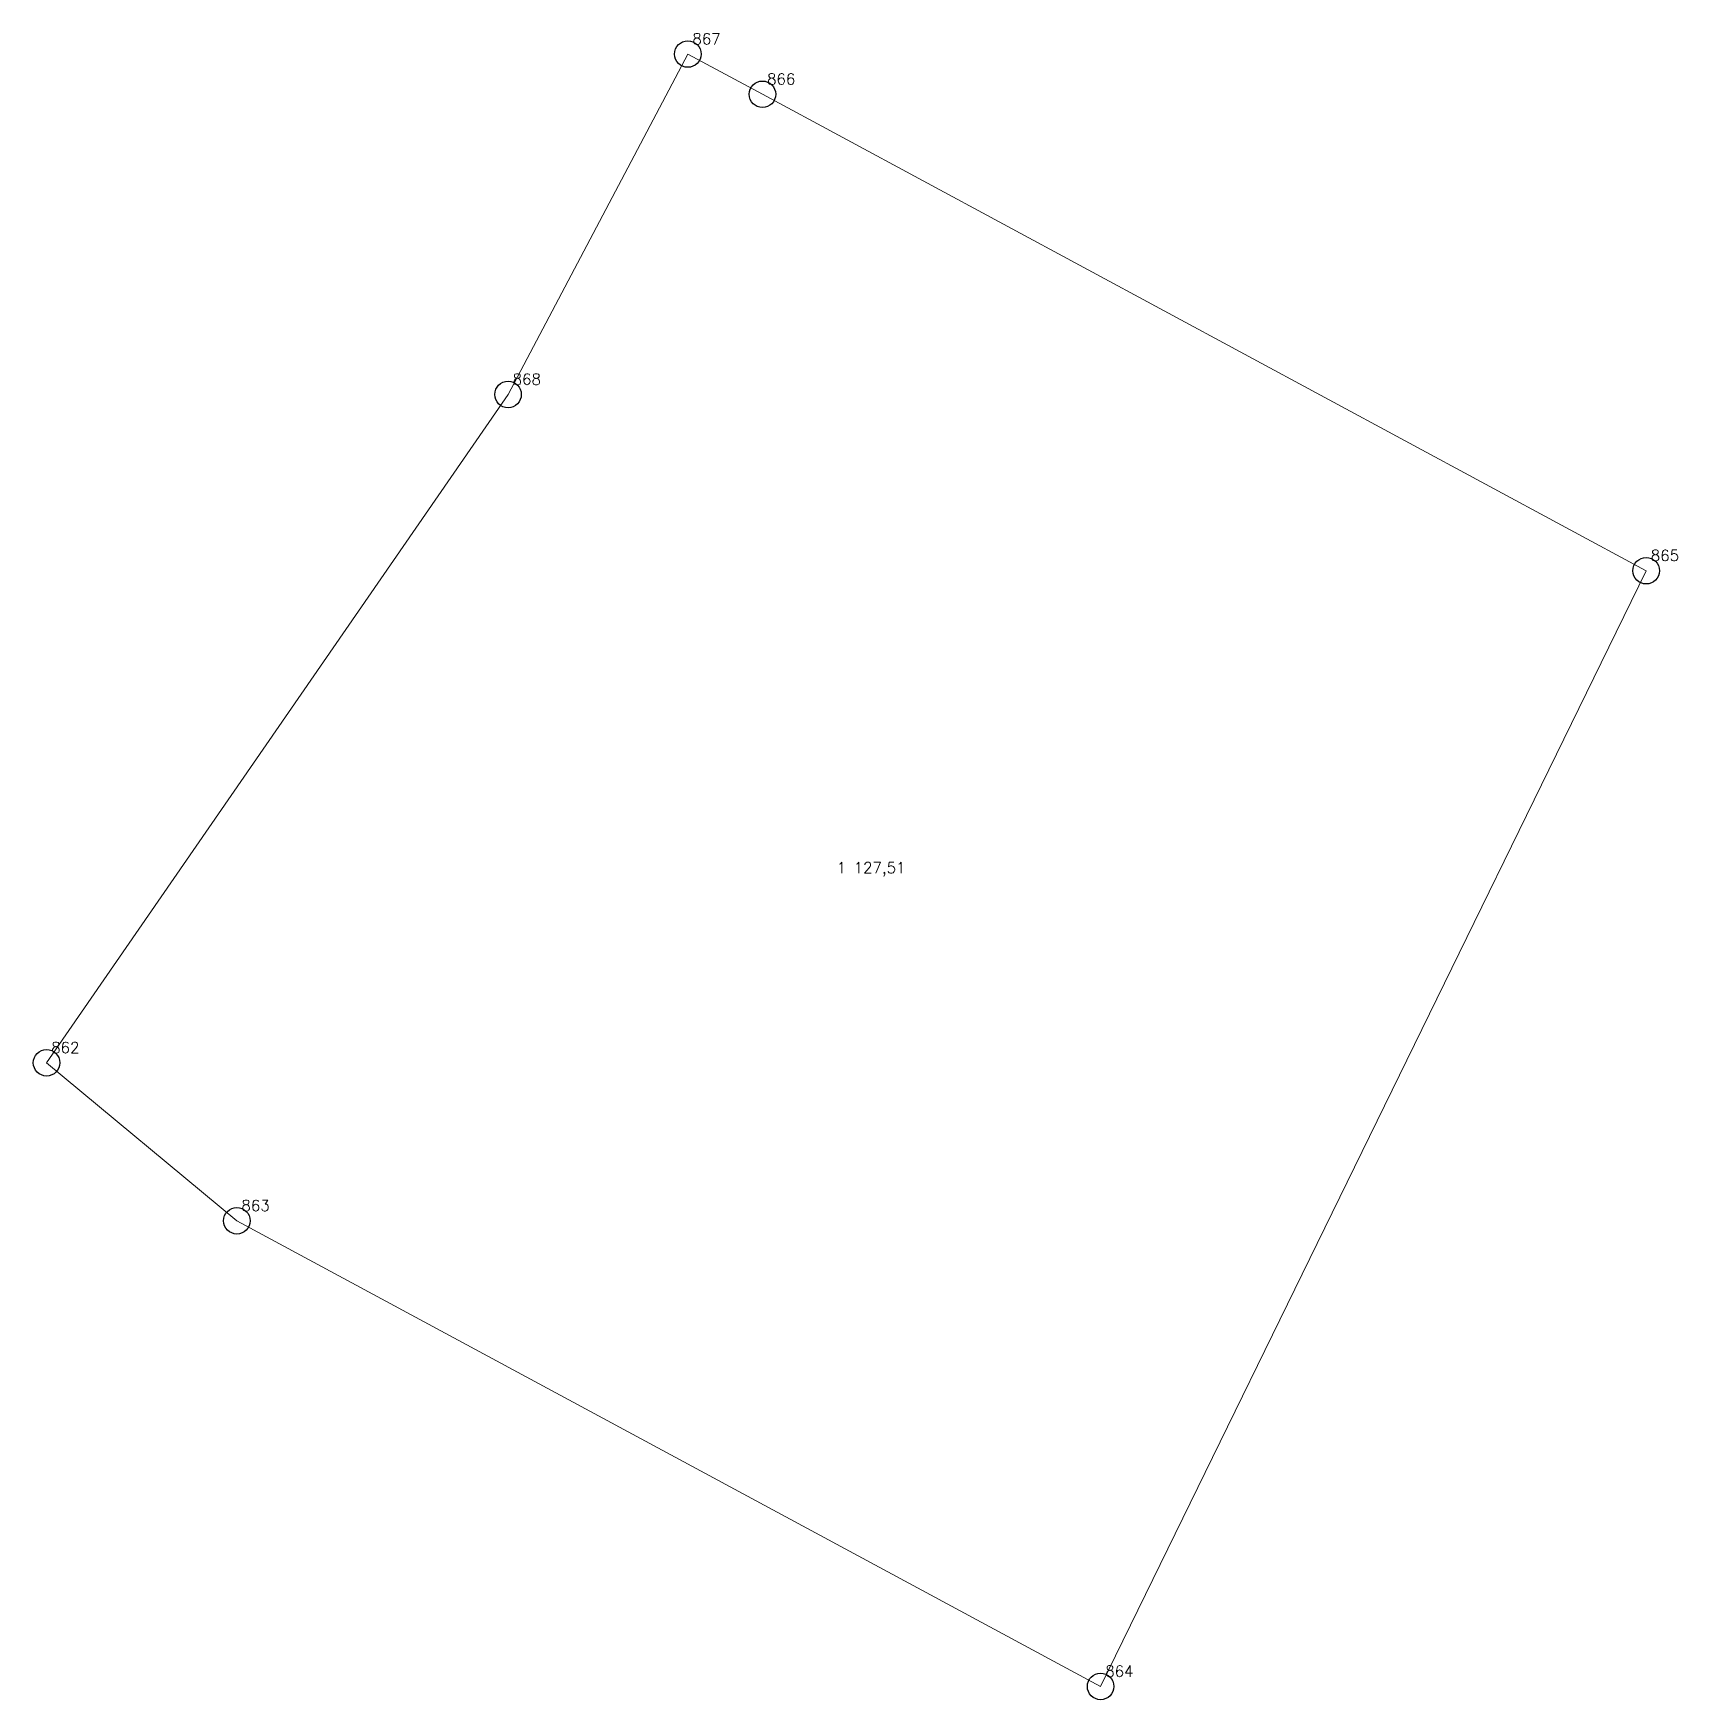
# Model space of a CAD drawing. Extents: x 1390702 to 1399289, y 354783 to 361029.
# Drawn here: x 1397096.59 to 1397143.05, y 359532.01 to 359579.1 of the extents above; entities that cross this region are included whole.
import ezdxf

# ---------------------------------------------------------------- set-up
doc = ezdxf.new("R2010")
doc.units = 0
doc.header["$PDMODE"] = 33
doc.header["$PDSIZE"] = 0.75
doc.layers.add('7 - разработанные границы территорий окн', color=7, linetype='Continuous')
doc.styles.get("Standard").update_dxf_attribs({"font": 'simplex.shx'})

msp = doc.modelspace()

# ---------------------------------------------------------------- texts
at = {"layer": '7 - разработанные границы территорий окн', "color": 7}
for s, p in [('867', (1397115.21, 359578.785)), ('866', (1397117.319, 359577.649)), ('868', (1397110.131, 359569.167)), ('865', (1397142.289, 359564.187)), ('1 127,51', (1397119.287, 359555.364)), ('1 127,51', (1397119.287, 359555.364)), ('862', (1397097.094, 359550.282)), ('863', (1397102.469, 359545.819)), ('864', (1397126.875, 359532.661))]:
    msp.add_text(s, height=0.3111, dxfattribs=at).set_placement(p)

# ---------------------------------------------------------------- linework, layer by layer
at = {"layer": '7 - разработанные границы территорий окн', "color": 7, "lineweight": 20}
msp.add_lwpolyline([(1397096.965, 359550.008), (1397110.002, 359568.892), (1397115.081, 359578.511), (1397117.19, 359577.374), (1397142.16, 359563.912), (1397126.746, 359532.386), (1397102.34, 359545.544), (1397096.965, 359550.008)], close=True, dxfattribs=at)
msp.add_lwpolyline([(1397096.965, 359550.008), (1397110.002, 359568.892), (1397115.081, 359578.511), (1397117.19, 359577.374), (1397142.16, 359563.912), (1397126.746, 359532.386), (1397102.34, 359545.544), (1397096.965, 359550.008)], close=True, dxfattribs=at)
at = {"layer": '7 - разработанные границы территорий окн'}
for p in [(1397115.081, 359578.511), (1397117.19, 359577.374), (1397110.002, 359568.892), (1397142.16, 359563.912), (1397096.965, 359550.008), (1397102.34, 359545.544), (1397126.746, 359532.386)]:
    msp.add_point(p, dxfattribs=at)

msp.set_redraw_order([(e.dxf.handle, doc.entitydb.next_handle()) for e in msp.query("TEXT MTEXT ATTDEF DIMENSION ARC_DIMENSION")])  # texts and dimensions are drawn at this point

doc.saveas('drawing.dxf')
